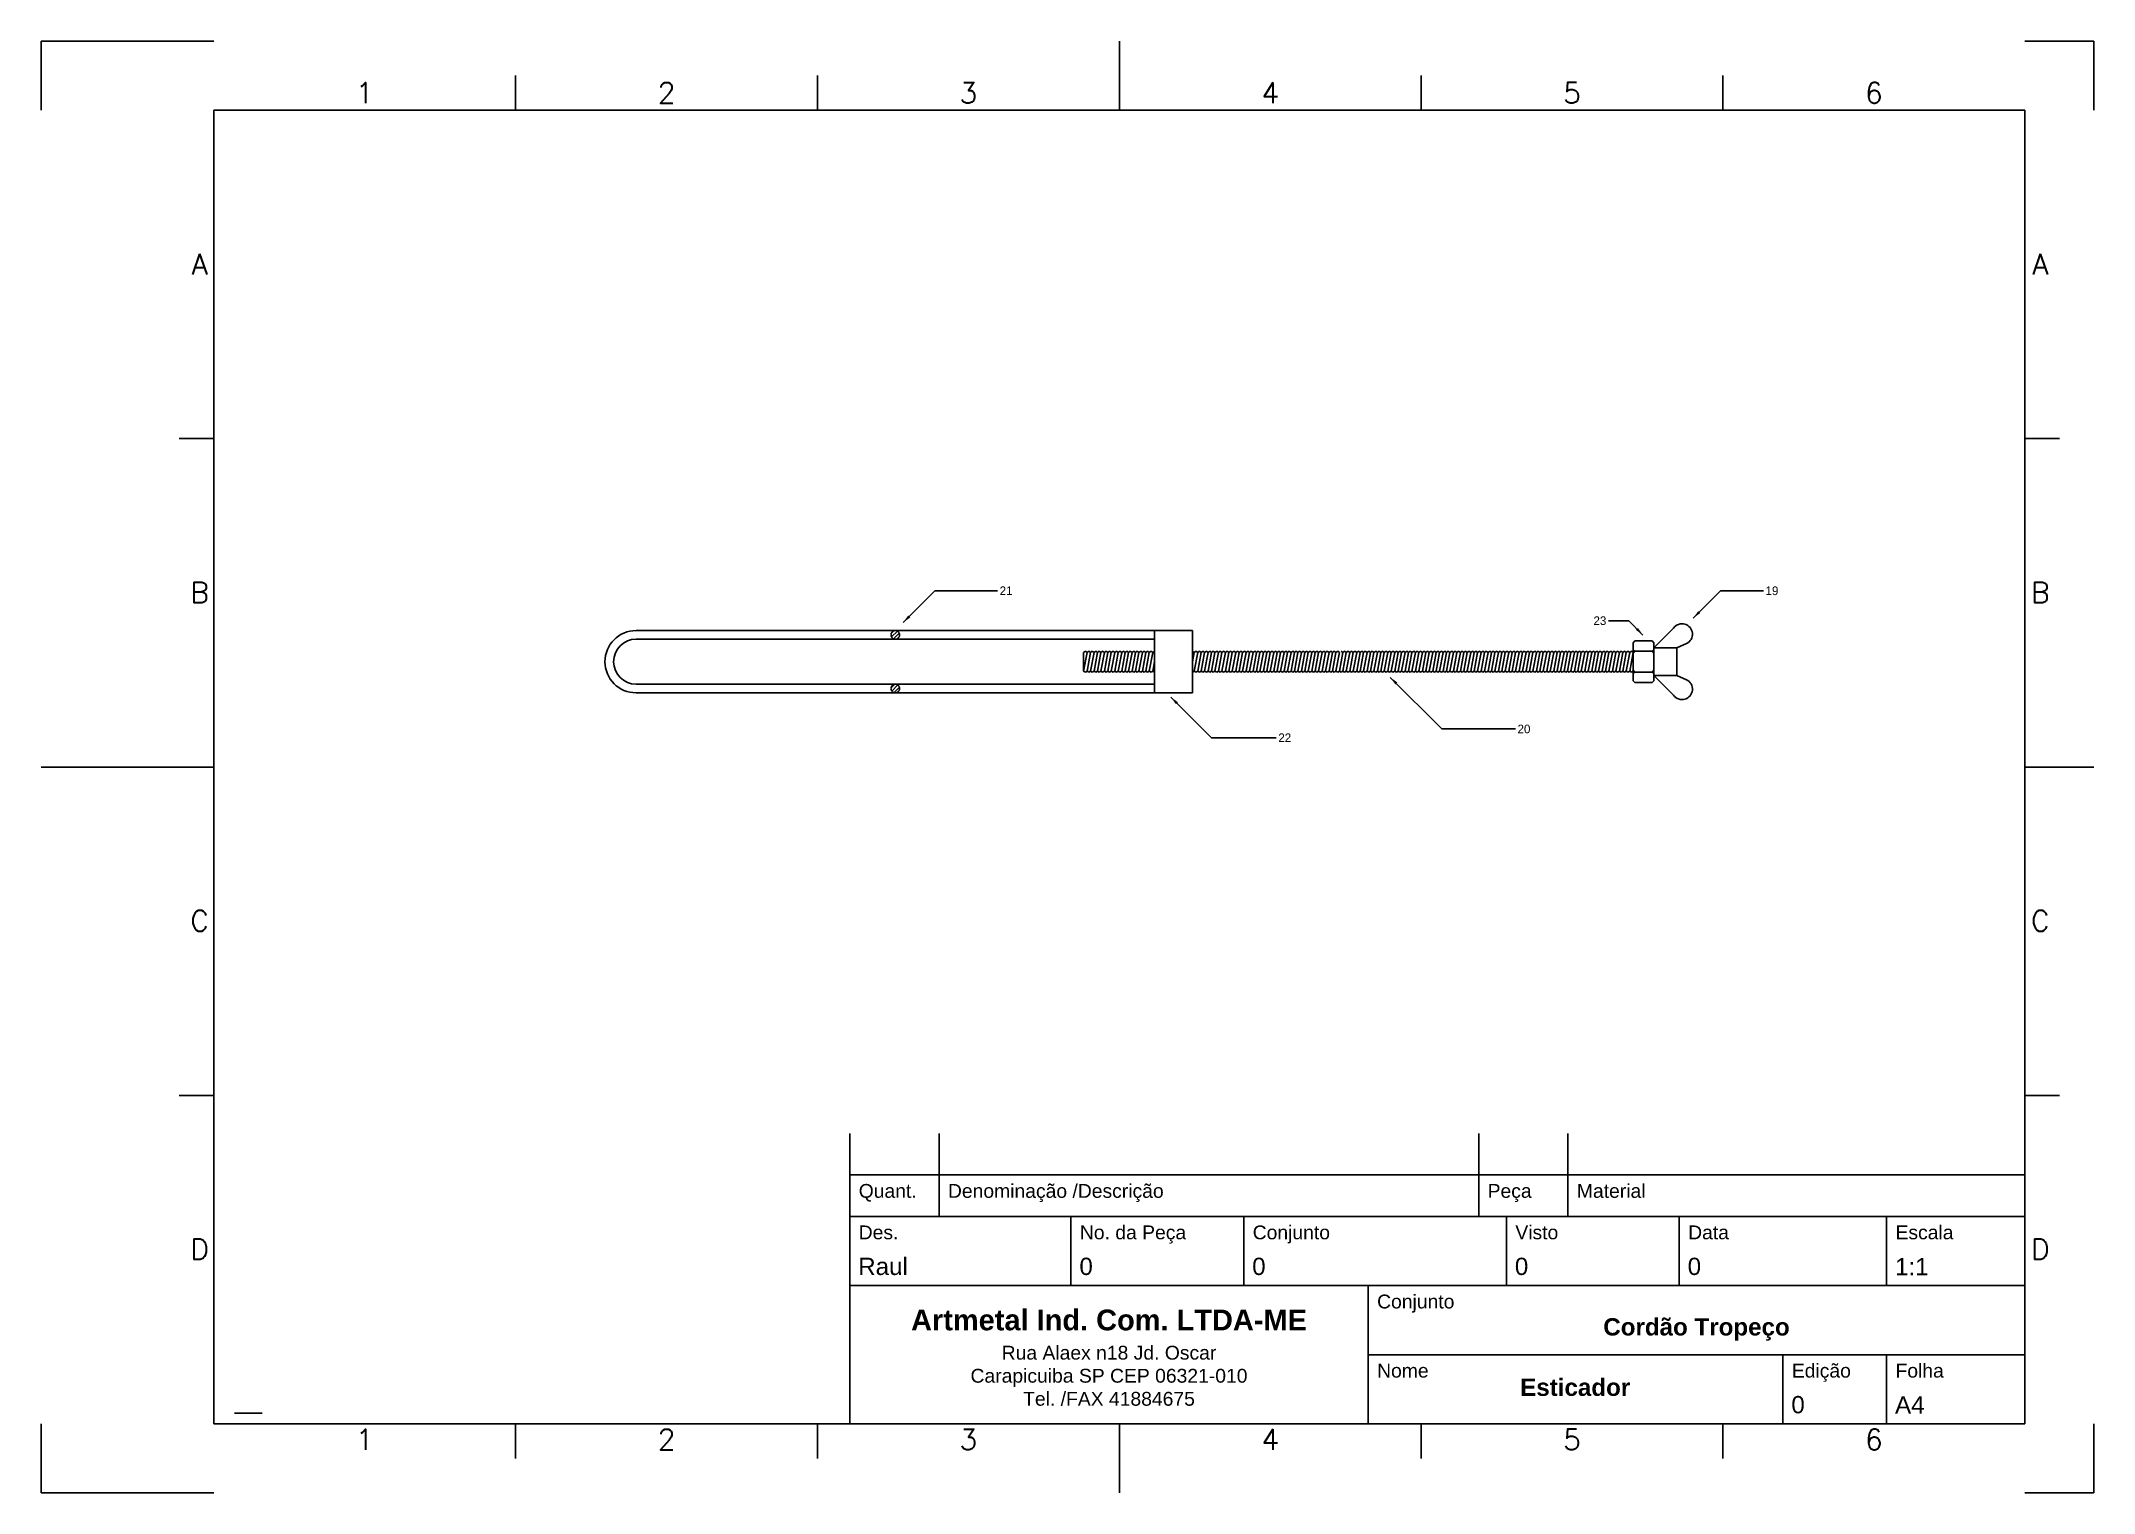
# Paper-space layout 'Peça 19-23' of a CAD drawing. Header units: millimetres. Extents: x -14 to 283, y -2 to 208.
# The model-space entities are those that its viewports show. They can reach past a viewport. Long polylines and large blocks are cut down to what shows.
import ezdxf
from ezdxf.enums import TextEntityAlignment as Align

# ---------------------------------------------------------------- set-up
doc = ezdxf.new("R2010")
doc.units = ezdxf.units.MM
doc.linetypes.add('HIDDEN2', pattern=[4.7625, 3.175, -1.5875])
for name, color, linetype in [('Contorno', 7, 'Continuous'), ('Cortes', 140, 'HIDDEN2'), ('Cotas', 1, 'Continuous'), ('FRAME 050', 6, 'Continuous'), ('Object', 7, 'Continuous'), ('Texto', 7, 'Continuous')]:
    doc.layers.add(name, color=color, linetype=linetype)
doc.layers.get('FRAME 050').off()
doc.styles.add('Roman', font='romans', dxfattribs={"bigfont": 'bigfont'})
doc.styles.add('texto2', font='ARIAL.TTF', dxfattribs={"height": 2})
doc.styles.add('Texto2.5', font='ARIAL.TTF', dxfattribs={"height": 2.5})
doc.dimstyles.new('ISO-25', dxfattribs={"dimtxt": 2.5, "dimasz": 2.5, "dimexe": 1.25, "dimexo": 0.625, "dimtad": 1, "dimtxsty": 'Standard', "dimcen": 2.5, "dimadec": 0, "dimazin": 0, "dimtfac": 1, "dimtmove": 0, "dimatfit": 3, "dimfxl": 0, "dimarcsym": 0})

psp = doc.layouts.new('Peça 19-23')

# ---------------------------------------------------------------- texts
at = {"style": 'Roman'}
for s, p in [('1', (32.4, 199.46)), ('2', (76.07, 199.46)), ('3', (119.73, 199.46)), ('4', (163.4, 199.46)), ('5', (207.07, 199.46)), ('6', (250.73, 199.46)), ('A', (8.51, 174.71)), ('A', (274.81, 174.71)), ('B', (8.51, 127.21)), ('B', (274.81, 127.21)), ('C', (8.51, 79.71)), ('C', (274.81, 79.71)), ('D', (8.51, 32.21)), ('D', (274.81, 32.21)), ('1', (32.4, 4.69)), ('2', (76.07, 4.69)), ('3', (119.73, 4.69)), ('4', (163.4, 4.69)), ('5', (207.07, 4.69)), ('6', (250.73, 4.69))]:
    psp.add_text(s, height=3, dxfattribs=at).set_placement(p, align=Align.CENTER)
at = {"layer": 'Texto'}
for s, insert, char_height, width, attachment_point, style in [('Quant.', (103.86, 43.15), 2, 30.3514, 1, 'texto2'), ('Denominação /Descrição', (116.77, 43.15), 2, 71.2648, 1, 'texto2'), ('Peça', (194.85, 43.15), 2, 11.6189, 1, 'texto2'), ('Material', (207.76, 43.15), 2, 11.6189, 1, 'texto2'), ('Des.', (103.86, 37.15), 2, 30.3514, 1, 'texto2'), ('No. da Peça', (135.86, 37.15), 2, 30.3514, 1, 'texto2'), ('Conjunto', (160.86, 37.15), 2, 30.3514, 1, 'texto2'), ('Visto', (198.86, 37.15), 2, 30.3514, 1, 'texto2'), ('Data', (223.86, 37.15), 2, 11.6189, 1, 'texto2'), ('Escala', (253.86, 37.15), 2, 11.6189, 1, 'texto2'), ('Raul', (103.79, 29.95), 2.5, 35.3309, 7, 'Texto2.5'), ('0', (135.79, 29.95), 2.5, 35.3309, 7, 'Texto2.5'), ('0', (160.79, 29.95), 2.5, 35.3309, 7, 'Texto2.5'), ('0', (198.79, 29.95), 2.5, 35.3309, 7, 'Texto2.5'), ('0', (223.79, 29.95), 2.5, 35.3309, 7, 'Texto2.5'), ('1:1', (253.79, 29.95), 2.5, 35.3309, 7, 'Texto2.5'), ('Conjunto', (178.86, 27.15), 2, 30.3514, 1, 'texto2'), ('{\\fArial|b1|i0|c0|p34;Artmetal Ind. Com. LTDA-ME}', (140.07, 23.46), 3, 75, 5, 'Texto2.5'), ('{\\fArial|b1|i0|c0|p34;Cordão Tropeço}', (225.07, 22.11), 2.5, 95, 5, 'Texto2.5'), ('Rua Alaex n18 Jd. Oscar\\PCarapicuiba SP CEP 06321-010\\PTel. /FAX 41884675', (140.07, 11.05), 2, 75, 8, 'texto2'), ('Nome', (178.86, 17.15), 2, 30.3514, 1, 'texto2'), ('{\\fArial|b1|i0|c0|p34;Esticador}', (207.52, 13.73), 2.5, 95, 5, 'Texto2.5'), ('Edição', (238.86, 17.15), 2, 11.6189, 1, 'texto2'), ('Folha', (253.86, 17.15), 2, 11.6189, 1, 'texto2'), ('0', (238.79, 9.95), 2.5, 35.3309, 7, 'Texto2.5'), ('A4', (253.79, 9.95), 2.5, 35.3309, 7, 'Texto2.5')]:
    psp.add_mtext(s, dxfattribs=dict(at, insert=insert, char_height=char_height, width=width, attachment_point=attachment_point, style=style))

msp = doc.modelspace()

# ---------------------------------------------------------------- texts
at = {"layer": 'Cotas', "char_height": 2.5}
for s, insert, attachment_point in [('21', (-2759.678, 162.446), 1), ('19', (-2538.07, 162.444), 1), ('23', (-2584.136, 151.255), 9), ('22', (-2679.035, 119.94), 1), ('20', (-2609.822, 122.472), 1)]:
    msp.add_mtext(s, dxfattribs=dict(at, insert=insert, attachment_point=attachment_point))

# ---------------------------------------------------------------- blocks, each defined once
blk = doc.blocks.new('Borboleta')
blk.add_line((-2486.63, 147.16), (-2486.63, 147.08))
at = {"layer": 'Contorno'}
for p, q in [((-2486.87, 168.18), (-2493.3, 161.74)), ((-2493.3, 161.74), (-2486.63, 161.74)), ((-2493.3, 157.74), (-2493.3, 161.74)), ((-2486.63, 161.74), (-2483.91, 162.99)), ((-2486.63, 161.74), (-2486.63, 153.74)), ((-2493.3, 153.74), (-2493.3, 157.74)), ((-2486.87, 147.31), (-2493.3, 153.74)), ((-2486.63, 153.74), (-2493.3, 153.74)), ((-2486.63, 153.74), (-2483.91, 152.5))]:
    blk.add_line(p, q, dxfattribs=at)
for centre, start, end in [((-2485.15, 165.72), 294.49528, 145.10238), ((-2485.15, 149.77), 214.89762, 65.50472)]:
    blk.add_arc(centre, 3, start, end, dxfattribs=at)
blk = doc.blocks.new('Porca')
at = {"layer": 'Contorno'}
for p, q in [((-2499.3, 163.24), (-2498.8, 163.74)), ((-2499.3, 163.24), (-2499.3, 160.74)), ((-2498.8, 160.74), (-2499.3, 161.24)), ((-2499.3, 160.74), (-2499.3, 160.24)), ((-2498.8, 160.74), (-2499.3, 160.24)), ((-2493.8, 163.74), (-2498.8, 163.74)), ((-2498.8, 160.74), (-2493.8, 160.74)), ((-2493.8, 163.74), (-2493.3, 163.24)), ((-2493.8, 160.74), (-2493.3, 161.24)), ((-2493.3, 160.24), (-2493.8, 160.74)), ((-2493.3, 155.24), (-2493.3, 163.24)), ((-2499.3, 160.24), (-2499.3, 155.24)), ((-2499.3, 155.24), (-2499.3, 152.24)), ((-2498.8, 154.74), (-2499.3, 155.24)), ((-2498.8, 154.74), (-2499.3, 154.24)), ((-2498.8, 154.74), (-2493.8, 154.74)), ((-2493.3, 155.24), (-2493.8, 154.74)), ((-2493.8, 154.74), (-2493.3, 154.24)), ((-2493.3, 152.24), (-2493.3, 160.24)), ((-2493.3, 160.24), (-2493.3, 152.24)), ((-2498.8, 151.74), (-2499.3, 152.24)), ((-2498.8, 151.74), (-2493.8, 151.74)), ((-2493.8, 151.74), (-2493.3, 152.24)), ((-2493.3, 152.24), (-2493.3, 153.74))]:
    blk.add_line(p, q, dxfattribs=at)

# ---------------------------------------------------------------- hatches: boundary and pattern name
at = {"layer": 'Cortes'}
h = msp.add_hatch(dxfattribs=at)
h.set_pattern_fill('ANSI31', color=256, style=0)
edge = h.paths.add_edge_path()
edge.add_arc((-2789.869, 148.434), 1.25, 0, 360)
edge = h.paths.add_edge_path()
edge.add_arc((-2789.869, 132.934), 1.25, 0, 360)
h = msp.add_hatch(dxfattribs=at)
h.set_pattern_fill('ANSI31', color=256, scale=0.25, style=0)
edge = h.paths.add_edge_path()
edge.add_arc((-2789.869, 148.434), 1.25, 0, 360)
edge = h.paths.add_edge_path()
edge.add_arc((-2789.869, 132.934), 1.25, 0, 360)

# ---------------------------------------------------------------- linework, layer by layer
at = {"layer": 'Contorno'}
for p, q in [((-2714.869, 149.684), (-2864.869, 149.684)), ((-2714.869, 131.684), (-2714.869, 149.684)), ((-2714.869, 149.684), (-2703.869, 149.684)), ((-2703.869, 149.684), (-2703.869, 140.684)), ((-2714.869, 147.184), (-2864.869, 147.184)), ((-2735.369, 143.384), (-2734.869, 143.684)), ((-2734.369, 143.384), (-2735.369, 137.984)), ((-2734.369, 143.384), (-2735.369, 137.984)), ((-2735.369, 143.384), (-2735.369, 137.984)), ((-2734.369, 143.384), (-2734.869, 143.684)), ((-2734.369, 143.384), (-2733.869, 143.684)), ((-2733.369, 143.384), (-2734.369, 137.984)), ((-2733.369, 143.384), (-2734.369, 137.984)), ((-2733.369, 143.384), (-2733.869, 143.684)), ((-2733.369, 143.384), (-2732.869, 143.684)), ((-2732.369, 143.384), (-2733.369, 137.984)), ((-2732.369, 143.384), (-2733.369, 137.984)), ((-2732.369, 143.384), (-2732.869, 143.684)), ((-2732.369, 143.384), (-2731.869, 143.684)), ((-2731.369, 143.384), (-2732.369, 137.984)), ((-2731.369, 143.384), (-2732.369, 137.984)), ((-2731.369, 143.384), (-2731.869, 143.684)), ((-2731.369, 143.384), (-2730.869, 143.684)), ((-2730.369, 143.384), (-2731.369, 137.984)), ((-2730.369, 143.384), (-2731.369, 137.984)), ((-2730.369, 143.384), (-2730.869, 143.684)), ((-2730.369, 143.384), (-2729.869, 143.684)), ((-2729.369, 143.384), (-2730.369, 137.984)), ((-2729.369, 143.384), (-2730.369, 137.984)), ((-2729.369, 143.384), (-2729.869, 143.684)), ((-2729.369, 143.384), (-2728.869, 143.684)), ((-2728.369, 143.384), (-2729.369, 137.984)), ((-2728.369, 143.384), (-2729.369, 137.984)), ((-2728.369, 143.384), (-2728.869, 143.684)), ((-2728.369, 143.384), (-2727.869, 143.684)), ((-2727.369, 143.384), (-2728.369, 137.984)), ((-2727.369, 143.384), (-2728.369, 137.984)), ((-2727.369, 143.384), (-2727.869, 143.684)), ((-2727.369, 143.384), (-2726.869, 143.684)), ((-2726.369, 143.384), (-2727.369, 137.984)), ((-2726.369, 143.384), (-2727.369, 137.984)), ((-2726.369, 143.384), (-2726.869, 143.684)), ((-2726.369, 143.384), (-2725.869, 143.684)), ((-2725.369, 143.384), (-2726.369, 137.984)), ((-2725.369, 143.384), (-2726.369, 137.984)), ((-2725.369, 143.384), (-2725.869, 143.684)), ((-2725.369, 143.384), (-2724.869, 143.684)), ((-2724.369, 143.384), (-2725.369, 137.984)), ((-2724.369, 143.384), (-2725.369, 137.984)), ((-2724.369, 143.384), (-2724.869, 143.684)), ((-2724.369, 143.384), (-2723.869, 143.684)), ((-2723.369, 143.384), (-2724.369, 137.984)), ((-2723.369, 143.384), (-2724.369, 137.984)), ((-2723.369, 143.384), (-2723.869, 143.684)), ((-2723.369, 143.384), (-2722.869, 143.684)), ((-2722.369, 143.384), (-2723.369, 137.984)), ((-2722.369, 143.384), (-2723.369, 137.984)), ((-2722.369, 143.384), (-2722.869, 143.684)), ((-2722.369, 143.384), (-2721.869, 143.684)), ((-2721.369, 143.384), (-2722.369, 137.984)), ((-2721.369, 143.384), (-2722.369, 137.984)), ((-2721.369, 143.384), (-2721.869, 143.684)), ((-2721.369, 143.384), (-2720.869, 143.684)), ((-2720.369, 143.384), (-2721.369, 137.984)), ((-2720.369, 143.384), (-2721.369, 137.984)), ((-2720.369, 143.384), (-2720.869, 143.684)), ((-2720.369, 143.384), (-2719.869, 143.684)), ((-2719.369, 143.384), (-2720.369, 137.984)), ((-2719.369, 143.384), (-2720.369, 137.984)), ((-2719.369, 143.384), (-2719.869, 143.684)), ((-2719.369, 143.384), (-2718.869, 143.684)), ((-2718.369, 143.384), (-2719.369, 137.984)), ((-2718.369, 143.384), (-2719.369, 137.984)), ((-2718.369, 143.384), (-2718.869, 143.684)), ((-2718.369, 143.384), (-2717.869, 143.684)), ((-2717.369, 143.384), (-2718.369, 137.984)), ((-2717.369, 143.384), (-2718.369, 137.984)), ((-2717.369, 143.384), (-2717.869, 143.684)), ((-2717.369, 143.384), (-2716.869, 143.684)), ((-2716.369, 143.384), (-2717.369, 137.984)), ((-2716.369, 143.384), (-2717.369, 137.984)), ((-2716.369, 143.384), (-2716.869, 143.684)), ((-2716.369, 143.384), (-2715.869, 143.684)), ((-2715.369, 143.384), (-2716.369, 137.984)), ((-2715.369, 143.384), (-2716.369, 137.984)), ((-2715.369, 143.384), (-2715.869, 143.684)), ((-2715.369, 143.384), (-2714.869, 143.684)), ((-2703.369, 143.384), (-2703.869, 143.684)), ((-2703.369, 143.384), (-2703.869, 140.684)), ((-2703.369, 143.384), (-2703.869, 140.684)), ((-2703.369, 143.384), (-2702.869, 143.684)), ((-2702.369, 143.384), (-2703.369, 137.984)), ((-2702.369, 143.384), (-2703.369, 137.984)), ((-2702.369, 143.384), (-2702.869, 143.684)), ((-2702.369, 143.384), (-2701.869, 143.684)), ((-2701.369, 143.384), (-2702.369, 137.984)), ((-2701.369, 143.384), (-2702.369, 137.984)), ((-2701.369, 143.384), (-2701.869, 143.684)), ((-2701.369, 143.384), (-2700.869, 143.684)), ((-2700.369, 143.384), (-2701.369, 137.984)), ((-2700.369, 143.384), (-2701.369, 137.984)), ((-2700.369, 143.384), (-2700.869, 143.684)), ((-2700.369, 143.384), (-2699.869, 143.684)), ((-2699.369, 143.384), (-2700.369, 137.984)), ((-2699.369, 143.384), (-2700.369, 137.984)), ((-2699.369, 143.384), (-2699.869, 143.684)), ((-2699.369, 143.384), (-2698.869, 143.684)), ((-2698.369, 143.384), (-2699.369, 137.984)), ((-2698.369, 143.384), (-2699.369, 137.984)), ((-2698.369, 143.384), (-2698.869, 143.684)), ((-2698.369, 143.384), (-2697.869, 143.684)), ((-2697.369, 143.384), (-2698.369, 137.984)), ((-2697.369, 143.384), (-2698.369, 137.984)), ((-2697.369, 143.384), (-2697.869, 143.684)), ((-2697.369, 143.384), (-2696.869, 143.684)), ((-2696.369, 143.384), (-2697.369, 137.984)), ((-2696.369, 143.384), (-2697.369, 137.984)), ((-2696.369, 143.384), (-2696.869, 143.684)), ((-2696.369, 143.384), (-2695.869, 143.684)), ((-2695.369, 143.384), (-2696.369, 137.984)), ((-2695.369, 143.384), (-2696.369, 137.984)), ((-2695.369, 143.384), (-2695.869, 143.684)), ((-2695.369, 143.384), (-2694.869, 143.684)), ((-2694.369, 143.384), (-2695.369, 137.984)), ((-2694.369, 143.384), (-2695.369, 137.984)), ((-2694.369, 143.384), (-2694.869, 143.684)), ((-2694.369, 143.384), (-2693.869, 143.684)), ((-2693.369, 143.384), (-2694.369, 137.984)), ((-2693.369, 143.384), (-2694.369, 137.984)), ((-2693.369, 143.384), (-2693.869, 143.684)), ((-2693.369, 143.384), (-2692.869, 143.684)), ((-2692.369, 143.384), (-2693.369, 137.984)), ((-2692.369, 143.384), (-2693.369, 137.984)), ((-2692.369, 143.384), (-2692.869, 143.684)), ((-2692.369, 143.384), (-2691.869, 143.684)), ((-2691.369, 143.384), (-2692.369, 137.984)), ((-2691.369, 143.384), (-2692.369, 137.984)), ((-2691.369, 143.384), (-2691.869, 143.684)), ((-2691.369, 143.384), (-2690.869, 143.684)), ((-2690.369, 143.384), (-2691.369, 137.984)), ((-2690.369, 143.384), (-2691.369, 137.984)), ((-2690.369, 143.384), (-2690.869, 143.684)), ((-2690.369, 143.384), (-2689.869, 143.684)), ((-2689.369, 143.384), (-2690.369, 137.984)), ((-2689.369, 143.384), (-2690.369, 137.984)), ((-2689.369, 143.384), (-2689.869, 143.684)), ((-2689.369, 143.384), (-2688.869, 143.684)), ((-2688.369, 143.384), (-2689.369, 137.984)), ((-2688.369, 143.384), (-2689.369, 137.984)), ((-2688.369, 143.384), (-2688.869, 143.684)), ((-2688.369, 143.384), (-2687.869, 143.684)), ((-2687.369, 143.384), (-2688.369, 137.984)), ((-2687.369, 143.384), (-2688.369, 137.984)), ((-2687.369, 143.384), (-2687.869, 143.684)), ((-2687.369, 143.384), (-2686.869, 143.684)), ((-2686.369, 143.384), (-2687.369, 137.984)), ((-2686.369, 143.384), (-2687.369, 137.984)), ((-2686.369, 143.384), (-2686.869, 143.684)), ((-2686.369, 143.384), (-2685.869, 143.684)), ((-2685.369, 143.384), (-2686.369, 137.984)), ((-2685.369, 143.384), (-2686.369, 137.984)), ((-2685.369, 143.384), (-2685.869, 143.684)), ((-2685.369, 143.384), (-2684.869, 143.684)), ((-2684.369, 143.384), (-2685.369, 137.984)), ((-2684.369, 143.384), (-2685.369, 137.984)), ((-2684.369, 143.384), (-2684.869, 143.684)), ((-2684.369, 143.384), (-2683.869, 143.684)), ((-2683.369, 143.384), (-2684.369, 137.984)), ((-2683.369, 143.384), (-2684.369, 137.984)), ((-2683.369, 143.384), (-2683.869, 143.684)), ((-2683.369, 143.384), (-2682.869, 143.684)), ((-2682.369, 143.384), (-2683.369, 137.984)), ((-2682.369, 143.384), (-2683.369, 137.984)), ((-2682.369, 143.384), (-2682.869, 143.684)), ((-2682.369, 143.384), (-2681.869, 143.684)), ((-2681.369, 143.384), (-2682.369, 137.984)), ((-2681.369, 143.384), (-2682.369, 137.984)), ((-2681.369, 143.384), (-2681.869, 143.684)), ((-2681.369, 143.384), (-2680.869, 143.684)), ((-2680.369, 143.384), (-2681.369, 137.984)), ((-2680.369, 143.384), (-2681.369, 137.984)), ((-2680.369, 143.384), (-2680.869, 143.684)), ((-2680.369, 143.384), (-2679.869, 143.684)), ((-2679.369, 143.384), (-2680.369, 137.984)), ((-2679.369, 143.384), (-2680.369, 137.984)), ((-2679.369, 143.384), (-2679.869, 143.684)), ((-2679.369, 143.384), (-2678.869, 143.684)), ((-2678.369, 143.384), (-2679.369, 137.984)), ((-2678.369, 143.384), (-2679.369, 137.984)), ((-2678.369, 143.384), (-2678.869, 143.684)), ((-2678.369, 143.384), (-2677.869, 143.684)), ((-2677.369, 143.384), (-2678.369, 137.984)), ((-2677.369, 143.384), (-2678.369, 137.984)), ((-2677.369, 143.384), (-2677.869, 143.684)), ((-2677.369, 143.384), (-2676.869, 143.684)), ((-2676.369, 143.384), (-2677.369, 137.984)), ((-2676.369, 143.384), (-2677.369, 137.984)), ((-2676.369, 143.384), (-2676.869, 143.684)), ((-2676.369, 143.384), (-2675.869, 143.684)), ((-2675.369, 143.384), (-2676.369, 137.984)), ((-2675.369, 143.384), (-2676.369, 137.984)), ((-2675.369, 143.384), (-2675.869, 143.684)), ((-2675.369, 143.384), (-2674.869, 143.684)), ((-2674.369, 143.384), (-2675.369, 137.984)), ((-2674.369, 143.384), (-2675.369, 137.984)), ((-2674.369, 143.384), (-2674.869, 143.684)), ((-2674.369, 143.384), (-2673.869, 143.684)), ((-2673.369, 143.384), (-2674.369, 137.984)), ((-2673.369, 143.384), (-2674.369, 137.984)), ((-2673.369, 143.384), (-2673.869, 143.684)), ((-2673.369, 143.384), (-2672.869, 143.684)), ((-2672.369, 143.384), (-2673.369, 137.984)), ((-2672.369, 143.384), (-2673.369, 137.984)), ((-2672.369, 143.384), (-2672.869, 143.684)), ((-2672.369, 143.384), (-2671.869, 143.684)), ((-2671.369, 143.384), (-2672.369, 137.984)), ((-2671.369, 143.384), (-2672.369, 137.984)), ((-2671.369, 143.384), (-2671.869, 143.684)), ((-2671.369, 143.384), (-2670.869, 143.684)), ((-2670.369, 143.384), (-2671.369, 137.984)), ((-2670.369, 143.384), (-2671.369, 137.984)), ((-2670.369, 143.384), (-2670.869, 143.684)), ((-2670.369, 143.384), (-2669.869, 143.684)), ((-2669.369, 143.384), (-2670.369, 137.984)), ((-2669.369, 143.384), (-2670.369, 137.984)), ((-2669.369, 143.384), (-2669.869, 143.684)), ((-2669.369, 143.384), (-2668.869, 143.684)), ((-2668.369, 143.384), (-2669.369, 137.984)), ((-2668.369, 143.384), (-2669.369, 137.984)), ((-2668.369, 143.384), (-2668.869, 143.684)), ((-2668.369, 143.384), (-2667.869, 143.684)), ((-2667.369, 143.384), (-2668.369, 137.984)), ((-2667.369, 143.384), (-2668.369, 137.984)), ((-2667.369, 143.384), (-2667.869, 143.684)), ((-2667.369, 143.384), (-2666.869, 143.684)), ((-2666.369, 143.384), (-2667.369, 137.984)), ((-2666.369, 143.384), (-2667.369, 137.984)), ((-2666.369, 143.384), (-2666.869, 143.684)), ((-2666.369, 143.384), (-2665.869, 143.684)), ((-2665.369, 143.384), (-2666.369, 137.984)), ((-2665.369, 143.384), (-2666.369, 137.984)), ((-2665.369, 143.384), (-2665.869, 143.684)), ((-2665.369, 143.384), (-2664.869, 143.684)), ((-2664.369, 143.384), (-2665.369, 137.984)), ((-2664.369, 143.384), (-2665.369, 137.984)), ((-2664.369, 143.384), (-2664.869, 143.684)), ((-2664.369, 143.384), (-2663.869, 143.684)), ((-2663.369, 143.384), (-2664.369, 137.984)), ((-2663.369, 143.384), (-2664.369, 137.984)), ((-2663.369, 143.384), (-2663.869, 143.684)), ((-2663.369, 143.384), (-2662.869, 143.684)), ((-2662.369, 143.384), (-2663.369, 137.984)), ((-2662.369, 143.384), (-2663.369, 137.984)), ((-2662.369, 143.384), (-2662.869, 143.684)), ((-2662.369, 143.384), (-2661.869, 143.684)), ((-2661.369, 143.384), (-2662.369, 137.984)), ((-2661.369, 143.384), (-2662.369, 137.984)), ((-2661.369, 143.384), (-2661.869, 143.684)), ((-2660.369, 143.384), (-2661.369, 137.984)), ((-2660.369, 143.384), (-2661.369, 137.984)), ((-2660.369, 143.384), (-2660.869, 143.684)), ((-2660.369, 143.384), (-2659.869, 143.684)), ((-2659.369, 143.384), (-2660.369, 137.984)), ((-2659.369, 143.384), (-2660.369, 137.984)), ((-2659.369, 143.384), (-2659.869, 143.684)), ((-2659.369, 143.384), (-2658.869, 143.684)), ((-2658.369, 143.384), (-2659.369, 137.984)), ((-2658.369, 143.384), (-2659.369, 137.984)), ((-2658.369, 143.384), (-2658.869, 143.684)), ((-2658.369, 143.384), (-2657.869, 143.684)), ((-2657.369, 143.384), (-2658.369, 137.984)), ((-2657.369, 143.384), (-2658.369, 137.984)), ((-2657.369, 143.384), (-2657.869, 143.684)), ((-2657.369, 143.384), (-2656.869, 143.684)), ((-2656.369, 143.384), (-2657.369, 137.984)), ((-2656.369, 143.384), (-2657.369, 137.984)), ((-2656.369, 143.384), (-2656.869, 143.684)), ((-2656.369, 143.384), (-2655.869, 143.684)), ((-2655.369, 143.384), (-2656.369, 137.984)), ((-2655.369, 143.384), (-2656.369, 137.984)), ((-2655.369, 143.384), (-2655.869, 143.684)), ((-2655.369, 143.384), (-2654.869, 143.684)), ((-2654.369, 143.384), (-2655.369, 137.984)), ((-2654.369, 143.384), (-2655.369, 137.984)), ((-2654.369, 143.384), (-2654.869, 143.684)), ((-2654.369, 143.384), (-2653.869, 143.684)), ((-2653.369, 143.384), (-2654.369, 137.984)), ((-2653.369, 143.384), (-2654.369, 137.984)), ((-2653.369, 143.384), (-2653.869, 143.684)), ((-2653.369, 143.384), (-2652.869, 143.684)), ((-2652.369, 143.384), (-2653.369, 137.984)), ((-2652.369, 143.384), (-2653.369, 137.984)), ((-2652.369, 143.384), (-2652.869, 143.684)), ((-2652.369, 143.384), (-2651.869, 143.684)), ((-2651.369, 143.384), (-2652.369, 137.984)), ((-2651.369, 143.384), (-2652.369, 137.984)), ((-2651.369, 143.384), (-2651.869, 143.684)), ((-2651.369, 143.384), (-2650.869, 143.684)), ((-2650.369, 143.384), (-2651.369, 137.984)), ((-2650.369, 143.384), (-2651.369, 137.984)), ((-2650.369, 143.384), (-2650.869, 143.684)), ((-2650.369, 143.384), (-2649.869, 143.684)), ((-2649.369, 143.384), (-2650.369, 137.984)), ((-2649.369, 143.384), (-2650.369, 137.984)), ((-2649.369, 143.384), (-2649.869, 143.684)), ((-2649.369, 143.384), (-2648.869, 143.684)), ((-2648.369, 143.384), (-2649.369, 137.984)), ((-2648.369, 143.384), (-2649.369, 137.984)), ((-2648.369, 143.384), (-2648.869, 143.684)), ((-2648.369, 143.384), (-2647.869, 143.684)), ((-2647.369, 143.384), (-2648.369, 137.984)), ((-2647.369, 143.384), (-2648.369, 137.984)), ((-2647.369, 143.384), (-2647.869, 143.684)), ((-2647.369, 143.384), (-2646.869, 143.684)), ((-2646.369, 143.384), (-2647.369, 137.984)), ((-2646.369, 143.384), (-2647.369, 137.984)), ((-2646.369, 143.384), (-2646.869, 143.684)), ((-2646.369, 143.384), (-2645.869, 143.684)), ((-2645.369, 143.384), (-2646.369, 137.984)), ((-2645.369, 143.384), (-2646.369, 137.984)), ((-2645.369, 143.384), (-2645.869, 143.684)), ((-2645.369, 143.384), (-2644.869, 143.684)), ((-2644.369, 143.384), (-2645.369, 137.984)), ((-2644.369, 143.384), (-2645.369, 137.984)), ((-2644.369, 143.384), (-2644.869, 143.684)), ((-2644.369, 143.384), (-2643.869, 143.684)), ((-2643.369, 143.384), (-2644.369, 137.984)), ((-2643.369, 143.384), (-2644.369, 137.984)), ((-2643.369, 143.384), (-2643.869, 143.684)), ((-2643.369, 143.384), (-2642.869, 143.684)), ((-2642.369, 143.384), (-2643.369, 137.984)), ((-2642.369, 143.384), (-2643.369, 137.984)), ((-2642.369, 143.384), (-2642.869, 143.684)), ((-2642.369, 143.384), (-2641.869, 143.684)), ((-2641.369, 143.384), (-2642.369, 137.984)), ((-2641.369, 143.384), (-2642.369, 137.984)), ((-2641.369, 143.384), (-2641.869, 143.684)), ((-2641.369, 143.384), (-2640.869, 143.684)), ((-2640.369, 143.384), (-2641.369, 137.984)), ((-2640.369, 143.384), (-2641.369, 137.984)), ((-2640.369, 143.384), (-2640.869, 143.684)), ((-2640.369, 143.384), (-2639.869, 143.684)), ((-2639.369, 143.384), (-2640.369, 137.984)), ((-2639.369, 143.384), (-2640.369, 137.984)), ((-2639.369, 143.384), (-2639.869, 143.684)), ((-2639.369, 143.384), (-2638.869, 143.684)), ((-2638.369, 143.384), (-2639.369, 137.984)), ((-2638.369, 143.384), (-2639.369, 137.984)), ((-2638.369, 143.384), (-2638.869, 143.684)), ((-2638.369, 143.384), (-2637.869, 143.684)), ((-2637.369, 143.384), (-2638.369, 137.984)), ((-2637.369, 143.384), (-2638.369, 137.984)), ((-2637.369, 143.384), (-2637.869, 143.684)), ((-2637.369, 143.384), (-2636.869, 143.684)), ((-2636.369, 143.384), (-2637.369, 137.984)), ((-2636.369, 143.384), (-2637.369, 137.984)), ((-2636.369, 143.384), (-2636.869, 143.684)), ((-2636.369, 143.384), (-2635.869, 143.684)), ((-2635.369, 143.384), (-2636.369, 137.984)), ((-2635.369, 143.384), (-2636.369, 137.984)), ((-2635.369, 143.384), (-2635.869, 143.684)), ((-2635.369, 143.384), (-2634.869, 143.684)), ((-2634.369, 143.384), (-2635.369, 137.984)), ((-2634.369, 143.384), (-2635.369, 137.984)), ((-2634.369, 143.384), (-2634.869, 143.684)), ((-2634.369, 143.384), (-2633.869, 143.684)), ((-2633.369, 143.384), (-2634.369, 137.984)), ((-2633.369, 143.384), (-2634.369, 137.984)), ((-2633.369, 143.384), (-2633.869, 143.684)), ((-2633.369, 143.384), (-2632.869, 143.684)), ((-2632.369, 143.384), (-2633.369, 137.984)), ((-2632.369, 143.384), (-2633.369, 137.984)), ((-2632.369, 143.384), (-2632.869, 143.684)), ((-2632.369, 143.384), (-2631.869, 143.684)), ((-2631.369, 143.384), (-2632.369, 137.984)), ((-2631.369, 143.384), (-2632.369, 137.984)), ((-2631.369, 143.384), (-2631.869, 143.684)), ((-2631.369, 143.384), (-2630.869, 143.684)), ((-2630.369, 143.384), (-2631.369, 137.984)), ((-2630.369, 143.384), (-2631.369, 137.984)), ((-2630.369, 143.384), (-2630.869, 143.684)), ((-2630.369, 143.384), (-2629.869, 143.684)), ((-2629.369, 143.384), (-2630.369, 137.984)), ((-2629.369, 143.384), (-2630.369, 137.984)), ((-2629.369, 143.384), (-2629.869, 143.684)), ((-2629.369, 143.384), (-2628.869, 143.684)), ((-2628.369, 143.384), (-2629.369, 137.984)), ((-2628.369, 143.384), (-2629.369, 137.984)), ((-2628.369, 143.384), (-2628.869, 143.684)), ((-2628.369, 143.384), (-2627.869, 143.684)), ((-2627.369, 143.384), (-2628.369, 137.984)), ((-2627.369, 143.384), (-2628.369, 137.984)), ((-2627.369, 143.384), (-2627.869, 143.684)), ((-2627.369, 143.384), (-2626.869, 143.684)), ((-2626.369, 143.384), (-2627.369, 137.984)), ((-2626.369, 143.384), (-2627.369, 137.984)), ((-2626.369, 143.384), (-2626.869, 143.684)), ((-2626.369, 143.384), (-2625.869, 143.684)), ((-2625.369, 143.384), (-2626.369, 137.984)), ((-2625.369, 143.384), (-2626.369, 137.984)), ((-2625.369, 143.384), (-2625.869, 143.684)), ((-2625.369, 143.384), (-2624.869, 143.684)), ((-2624.369, 143.384), (-2625.369, 137.984)), ((-2624.369, 143.384), (-2625.369, 137.984)), ((-2624.369, 143.384), (-2624.869, 143.684)), ((-2624.369, 143.384), (-2623.869, 143.684)), ((-2623.369, 143.384), (-2624.369, 137.984)), ((-2623.369, 143.384), (-2624.369, 137.984)), ((-2623.369, 143.384), (-2623.869, 143.684)), ((-2623.369, 143.384), (-2622.869, 143.684)), ((-2622.369, 143.384), (-2623.369, 137.984)), ((-2622.369, 143.384), (-2623.369, 137.984)), ((-2622.369, 143.384), (-2622.869, 143.684)), ((-2622.369, 143.384), (-2621.869, 143.684)), ((-2621.369, 143.384), (-2622.369, 137.984)), ((-2621.369, 143.384), (-2622.369, 137.984)), ((-2621.369, 143.384), (-2621.869, 143.684)), ((-2621.369, 143.384), (-2620.869, 143.684)), ((-2620.369, 143.384), (-2621.369, 137.984)), ((-2620.369, 143.384), (-2621.369, 137.984)), ((-2620.369, 143.384), (-2620.869, 143.684)), ((-2620.369, 143.384), (-2619.869, 143.684)), ((-2619.369, 143.384), (-2620.369, 137.984)), ((-2619.369, 143.384), (-2620.369, 137.984)), ((-2619.369, 143.384), (-2619.869, 143.684)), ((-2619.369, 143.384), (-2618.869, 143.684)), ((-2618.369, 143.384), (-2619.369, 137.984)), ((-2618.369, 143.384), (-2619.369, 137.984)), ((-2618.369, 143.384), (-2618.869, 143.684)), ((-2618.369, 143.384), (-2617.869, 143.684)), ((-2617.369, 143.384), (-2618.369, 137.984)), ((-2617.369, 143.384), (-2618.369, 137.984)), ((-2617.369, 143.384), (-2617.869, 143.684)), ((-2617.369, 143.384), (-2616.869, 143.684)), ((-2616.369, 143.384), (-2617.369, 137.984)), ((-2616.369, 143.384), (-2617.369, 137.984)), ((-2616.369, 143.384), (-2616.869, 143.684)), ((-2616.369, 143.384), (-2615.869, 143.684)), ((-2615.369, 143.384), (-2616.369, 137.984)), ((-2615.369, 143.384), (-2616.369, 137.984)), ((-2615.369, 143.384), (-2615.869, 143.684)), ((-2615.369, 143.384), (-2614.869, 143.684)), ((-2614.369, 143.384), (-2615.369, 137.984)), ((-2614.369, 143.384), (-2615.369, 137.984)), ((-2614.369, 143.384), (-2614.869, 143.684)), ((-2614.369, 143.384), (-2613.869, 143.684)), ((-2613.369, 143.384), (-2614.369, 137.984)), ((-2613.369, 143.384), (-2614.369, 137.984)), ((-2613.369, 143.384), (-2613.869, 143.684)), ((-2613.369, 143.384), (-2612.869, 143.684)), ((-2612.369, 143.384), (-2613.369, 137.984)), ((-2612.369, 143.384), (-2613.369, 137.984)), ((-2612.369, 143.384), (-2612.869, 143.684)), ((-2612.369, 143.384), (-2611.869, 143.684)), ((-2611.369, 143.384), (-2612.369, 137.984)), ((-2611.369, 143.384), (-2612.369, 137.984)), ((-2611.369, 143.384), (-2611.869, 143.684)), ((-2611.369, 143.384), (-2610.869, 143.684)), ((-2610.369, 143.384), (-2611.369, 137.984)), ((-2610.369, 143.384), (-2611.369, 137.984)), ((-2610.369, 143.384), (-2610.869, 143.684)), ((-2610.369, 143.384), (-2609.869, 143.684)), ((-2609.369, 143.384), (-2610.369, 137.984)), ((-2609.369, 143.384), (-2610.369, 137.984)), ((-2609.369, 143.384), (-2609.869, 143.684)), ((-2609.369, 143.384), (-2608.869, 143.684)), ((-2608.369, 143.384), (-2609.369, 137.984)), ((-2608.369, 143.384), (-2609.369, 137.984)), ((-2608.369, 143.384), (-2608.869, 143.684)), ((-2608.369, 143.384), (-2607.869, 143.684)), ((-2607.369, 143.384), (-2608.369, 137.984)), ((-2607.369, 143.384), (-2608.369, 137.984)), ((-2607.369, 143.384), (-2607.869, 143.684)), ((-2607.369, 143.384), (-2606.869, 143.684)), ((-2606.369, 143.384), (-2607.369, 137.984)), ((-2606.369, 143.384), (-2607.369, 137.984)), ((-2606.369, 143.384), (-2606.869, 143.684)), ((-2606.369, 143.384), (-2605.869, 143.684)), ((-2605.369, 143.384), (-2606.369, 137.984)), ((-2605.369, 143.384), (-2606.369, 137.984)), ((-2605.369, 143.384), (-2605.869, 143.684)), ((-2605.369, 143.384), (-2604.869, 143.684)), ((-2604.369, 143.384), (-2605.369, 137.984)), ((-2604.369, 143.384), (-2605.369, 137.984)), ((-2604.369, 143.384), (-2604.869, 143.684)), ((-2604.369, 143.384), (-2603.869, 143.684)), ((-2603.369, 143.384), (-2604.369, 137.984)), ((-2603.369, 143.384), (-2604.369, 137.984)), ((-2603.369, 143.384), (-2603.869, 143.684)), ((-2603.369, 143.384), (-2602.869, 143.684)), ((-2602.369, 143.384), (-2603.369, 137.984)), ((-2602.369, 143.384), (-2603.369, 137.984)), ((-2602.369, 143.384), (-2602.869, 143.684)), ((-2602.369, 143.384), (-2601.869, 143.684)), ((-2601.369, 143.384), (-2602.369, 137.984)), ((-2601.369, 143.384), (-2602.369, 137.984)), ((-2601.369, 143.384), (-2601.869, 143.684)), ((-2601.369, 143.384), (-2600.869, 143.684)), ((-2600.369, 143.384), (-2601.369, 137.984)), ((-2600.369, 143.384), (-2601.369, 137.984)), ((-2600.369, 143.384), (-2600.869, 143.684)), ((-2600.369, 143.384), (-2599.869, 143.684)), ((-2599.369, 143.384), (-2600.369, 137.984)), ((-2599.369, 143.384), (-2600.369, 137.984)), ((-2599.369, 143.384), (-2599.869, 143.684)), ((-2599.369, 143.384), (-2598.869, 143.684)), ((-2598.369, 143.384), (-2599.369, 137.984)), ((-2598.369, 143.384), (-2599.369, 137.984)), ((-2598.369, 143.384), (-2598.869, 143.684)), ((-2598.369, 143.384), (-2597.869, 143.684)), ((-2597.369, 143.384), (-2598.369, 137.984)), ((-2597.369, 143.384), (-2598.369, 137.984)), ((-2597.369, 143.384), (-2597.869, 143.684)), ((-2597.369, 143.384), (-2596.869, 143.684)), ((-2596.369, 143.384), (-2597.369, 137.984)), ((-2596.369, 143.384), (-2597.369, 137.984)), ((-2596.369, 143.384), (-2596.869, 143.684)), ((-2596.369, 143.384), (-2595.869, 143.684)), ((-2595.369, 143.384), (-2596.369, 137.984)), ((-2595.369, 143.384), (-2596.369, 137.984)), ((-2595.369, 143.384), (-2595.869, 143.684)), ((-2595.369, 143.384), (-2594.869, 143.684)), ((-2594.369, 143.384), (-2595.369, 137.984)), ((-2594.369, 143.384), (-2595.369, 137.984)), ((-2594.369, 143.384), (-2594.869, 143.684)), ((-2594.369, 143.384), (-2593.869, 143.684)), ((-2593.369, 143.384), (-2594.369, 137.984)), ((-2593.369, 143.384), (-2594.369, 137.984)), ((-2593.369, 143.384), (-2593.869, 143.684)), ((-2593.369, 143.384), (-2592.869, 143.684)), ((-2592.369, 143.384), (-2593.369, 137.984)), ((-2592.369, 143.384), (-2593.369, 137.984)), ((-2592.369, 143.384), (-2592.869, 143.684)), ((-2592.369, 143.384), (-2591.869, 143.684)), ((-2591.369, 143.384), (-2592.369, 137.984)), ((-2591.369, 143.384), (-2592.369, 137.984)), ((-2591.369, 143.384), (-2591.869, 143.684)), ((-2591.369, 143.384), (-2590.869, 143.684)), ((-2590.369, 143.384), (-2591.369, 137.984)), ((-2590.369, 143.384), (-2591.369, 137.984)), ((-2590.369, 143.384), (-2590.869, 143.684)), ((-2590.369, 143.384), (-2589.869, 143.684)), ((-2589.369, 143.384), (-2590.369, 137.984)), ((-2589.369, 143.384), (-2590.369, 137.984)), ((-2589.369, 143.384), (-2589.869, 143.684)), ((-2589.369, 143.384), (-2588.869, 143.684)), ((-2588.369, 143.384), (-2589.369, 137.984)), ((-2588.369, 143.384), (-2589.369, 137.984)), ((-2588.369, 143.384), (-2588.869, 143.684)), ((-2588.369, 143.384), (-2587.869, 143.684)), ((-2587.369, 143.384), (-2588.369, 137.984)), ((-2587.369, 143.384), (-2588.369, 137.984)), ((-2587.369, 143.384), (-2587.869, 143.684)), ((-2587.369, 143.384), (-2586.869, 143.684)), ((-2586.369, 143.384), (-2587.369, 137.984)), ((-2586.369, 143.384), (-2587.369, 137.984)), ((-2586.369, 143.384), (-2586.869, 143.684)), ((-2586.369, 143.384), (-2585.869, 143.684)), ((-2585.369, 143.384), (-2586.369, 137.984)), ((-2585.369, 143.384), (-2586.369, 137.984)), ((-2585.369, 143.384), (-2585.869, 143.684)), ((-2585.369, 143.384), (-2584.869, 143.684)), ((-2584.369, 143.384), (-2585.369, 137.984)), ((-2584.369, 143.384), (-2585.369, 137.984)), ((-2584.369, 143.384), (-2584.869, 143.684)), ((-2584.369, 143.384), (-2583.869, 143.684)), ((-2583.369, 143.384), (-2584.369, 137.984)), ((-2583.369, 143.384), (-2584.369, 137.984)), ((-2583.369, 143.384), (-2583.869, 143.684)), ((-2583.369, 143.384), (-2582.869, 143.684)), ((-2582.369, 143.384), (-2583.369, 137.984)), ((-2582.369, 143.384), (-2583.369, 137.984)), ((-2582.369, 143.384), (-2582.869, 143.684)), ((-2582.369, 143.384), (-2581.869, 143.684)), ((-2581.369, 143.384), (-2582.369, 137.984)), ((-2581.369, 143.384), (-2582.369, 137.984)), ((-2581.369, 143.384), (-2581.869, 143.684)), ((-2581.369, 143.384), (-2580.869, 143.684)), ((-2580.369, 143.384), (-2581.369, 137.984)), ((-2580.369, 143.384), (-2581.369, 137.984)), ((-2580.369, 143.384), (-2580.869, 143.684)), ((-2580.369, 143.384), (-2579.869, 143.684)), ((-2579.369, 143.384), (-2580.369, 137.984)), ((-2579.369, 143.384), (-2580.369, 137.984)), ((-2579.369, 143.384), (-2579.869, 143.684)), ((-2579.369, 143.384), (-2578.869, 143.684)), ((-2578.369, 143.384), (-2579.369, 137.984)), ((-2578.369, 143.384), (-2579.369, 137.984)), ((-2578.369, 143.384), (-2578.869, 143.684)), ((-2578.369, 143.384), (-2577.869, 143.684)), ((-2577.369, 143.384), (-2578.369, 137.984)), ((-2577.369, 143.384), (-2578.369, 137.984)), ((-2577.369, 143.384), (-2577.869, 143.684)), ((-2577.369, 143.384), (-2576.869, 143.684)), ((-2576.369, 143.384), (-2577.369, 137.984)), ((-2576.369, 143.384), (-2577.369, 137.984)), ((-2576.369, 143.384), (-2576.869, 143.684)), ((-2576.369, 143.384), (-2576.369, 137.984)), ((-2570.369, 144.684), (-2570.369, 146.184)), ((-2735.369, 137.984), (-2734.869, 137.684)), ((-2734.369, 137.984), (-2734.869, 137.684)), ((-2734.369, 137.984), (-2733.869, 137.684)), ((-2733.369, 137.984), (-2733.869, 137.684)), ((-2733.369, 137.984), (-2732.869, 137.684)), ((-2732.369, 137.984), (-2732.869, 137.684)), ((-2732.369, 137.984), (-2731.869, 137.684)), ((-2731.369, 137.984), (-2731.869, 137.684)), ((-2731.369, 137.984), (-2730.869, 137.684)), ((-2730.369, 137.984), (-2730.869, 137.684)), ((-2730.369, 137.984), (-2729.869, 137.684)), ((-2729.369, 137.984), (-2729.869, 137.684)), ((-2729.369, 137.984), (-2728.869, 137.684)), ((-2728.369, 137.984), (-2728.869, 137.684)), ((-2728.369, 137.984), (-2727.869, 137.684)), ((-2727.369, 137.984), (-2727.869, 137.684)), ((-2727.369, 137.984), (-2726.869, 137.684)), ((-2726.369, 137.984), (-2726.869, 137.684)), ((-2726.369, 137.984), (-2725.869, 137.684)), ((-2725.369, 137.984), (-2725.869, 137.684)), ((-2725.369, 137.984), (-2724.869, 137.684)), ((-2724.369, 137.984), (-2724.869, 137.684)), ((-2724.369, 137.984), (-2723.869, 137.684)), ((-2723.369, 137.984), (-2723.869, 137.684)), ((-2723.369, 137.984), (-2722.869, 137.684)), ((-2722.369, 137.984), (-2722.869, 137.684)), ((-2722.369, 137.984), (-2721.869, 137.684)), ((-2721.369, 137.984), (-2721.869, 137.684)), ((-2721.369, 137.984), (-2720.869, 137.684)), ((-2720.369, 137.984), (-2720.869, 137.684)), ((-2720.369, 137.984), (-2719.869, 137.684)), ((-2719.369, 137.984), (-2719.869, 137.684)), ((-2719.369, 137.984), (-2718.869, 137.684)), ((-2718.369, 137.984), (-2718.869, 137.684)), ((-2718.369, 137.984), (-2717.869, 137.684)), ((-2717.369, 137.984), (-2717.869, 137.684)), ((-2717.369, 137.984), (-2716.869, 137.684)), ((-2716.369, 137.984), (-2716.869, 137.684)), ((-2716.369, 137.984), (-2715.869, 137.684)), ((-2715.369, 137.984), (-2715.869, 137.684)), ((-2714.869, 140.684), (-2715.369, 137.984)), ((-2714.869, 140.684), (-2715.369, 137.984)), ((-2715.369, 137.984), (-2714.869, 137.684)), ((-2703.869, 140.684), (-2703.869, 131.684)), ((-2703.369, 137.984), (-2703.869, 137.684)), ((-2703.369, 137.984), (-2702.869, 137.684)), ((-2702.369, 137.984), (-2702.869, 137.684)), ((-2702.369, 137.984), (-2701.869, 137.684)), ((-2701.369, 137.984), (-2701.869, 137.684)), ((-2701.369, 137.984), (-2700.869, 137.684)), ((-2700.369, 137.984), (-2700.869, 137.684)), ((-2700.369, 137.984), (-2699.869, 137.684)), ((-2699.369, 137.984), (-2699.869, 137.684)), ((-2699.369, 137.984), (-2698.869, 137.684)), ((-2698.369, 137.984), (-2698.869, 137.684)), ((-2698.369, 137.984), (-2697.869, 137.684)), ((-2697.369, 137.984), (-2697.869, 137.684)), ((-2697.369, 137.984), (-2696.869, 137.684)), ((-2696.369, 137.984), (-2696.869, 137.684)), ((-2696.369, 137.984), (-2695.869, 137.684)), ((-2695.369, 137.984), (-2695.869, 137.684)), ((-2695.369, 137.984), (-2694.869, 137.684)), ((-2694.369, 137.984), (-2694.869, 137.684)), ((-2694.369, 137.984), (-2693.869, 137.684)), ((-2693.369, 137.984), (-2693.869, 137.684)), ((-2693.369, 137.984), (-2692.869, 137.684)), ((-2692.369, 137.984), (-2692.869, 137.684)), ((-2692.369, 137.984), (-2691.869, 137.684)), ((-2691.369, 137.984), (-2691.869, 137.684)), ((-2691.369, 137.984), (-2690.869, 137.684)), ((-2690.369, 137.984), (-2690.869, 137.684)), ((-2690.369, 137.984), (-2689.869, 137.684)), ((-2689.369, 137.984), (-2689.869, 137.684)), ((-2689.369, 137.984), (-2688.869, 137.684)), ((-2688.369, 137.984), (-2688.869, 137.684)), ((-2688.369, 137.984), (-2687.869, 137.684)), ((-2687.369, 137.984), (-2687.869, 137.684)), ((-2687.369, 137.984), (-2686.869, 137.684)), ((-2686.369, 137.984), (-2686.869, 137.684)), ((-2686.369, 137.984), (-2685.869, 137.684)), ((-2685.369, 137.984), (-2685.869, 137.684)), ((-2685.369, 137.984), (-2684.869, 137.684)), ((-2684.369, 137.984), (-2684.869, 137.684)), ((-2684.369, 137.984), (-2683.869, 137.684)), ((-2683.369, 137.984), (-2683.869, 137.684)), ((-2683.369, 137.984), (-2682.869, 137.684)), ((-2682.369, 137.984), (-2682.869, 137.684)), ((-2682.369, 137.984), (-2681.869, 137.684)), ((-2681.369, 137.984), (-2681.869, 137.684)), ((-2681.369, 137.984), (-2680.869, 137.684)), ((-2680.369, 137.984), (-2680.869, 137.684)), ((-2680.369, 137.984), (-2679.869, 137.684)), ((-2679.369, 137.984), (-2679.869, 137.684)), ((-2679.369, 137.984), (-2678.869, 137.684)), ((-2678.369, 137.984), (-2678.869, 137.684)), ((-2678.369, 137.984), (-2677.869, 137.684)), ((-2677.369, 137.984), (-2677.869, 137.684)), ((-2677.369, 137.984), (-2676.869, 137.684)), ((-2676.369, 137.984), (-2676.869, 137.684)), ((-2676.369, 137.984), (-2675.869, 137.684)), ((-2675.369, 137.984), (-2675.869, 137.684)), ((-2675.369, 137.984), (-2674.869, 137.684)), ((-2674.369, 137.984), (-2674.869, 137.684)), ((-2674.369, 137.984), (-2673.869, 137.684)), ((-2673.369, 137.984), (-2673.869, 137.684)), ((-2673.369, 137.984), (-2672.869, 137.684)), ((-2672.369, 137.984), (-2672.869, 137.684)), ((-2672.369, 137.984), (-2671.869, 137.684)), ((-2671.369, 137.984), (-2671.869, 137.684)), ((-2671.369, 137.984), (-2670.869, 137.684)), ((-2670.369, 137.984), (-2670.869, 137.684)), ((-2670.369, 137.984), (-2669.869, 137.684)), ((-2669.369, 137.984), (-2669.869, 137.684)), ((-2669.369, 137.984), (-2668.869, 137.684)), ((-2668.369, 137.984), (-2668.869, 137.684)), ((-2668.369, 137.984), (-2667.869, 137.684)), ((-2667.369, 137.984), (-2667.869, 137.684)), ((-2667.369, 137.984), (-2666.869, 137.684)), ((-2666.369, 137.984), (-2666.869, 137.684)), ((-2666.369, 137.984), (-2665.869, 137.684)), ((-2665.369, 137.984), (-2665.869, 137.684)), ((-2665.369, 137.984), (-2664.869, 137.684)), ((-2664.369, 137.984), (-2664.869, 137.684)), ((-2664.369, 137.984), (-2663.869, 137.684)), ((-2663.369, 137.984), (-2663.869, 137.684)), ((-2663.369, 137.984), (-2662.869, 137.684)), ((-2662.369, 137.984), (-2662.869, 137.684)), ((-2662.369, 137.984), (-2661.869, 137.684)), ((-2661.369, 137.984), (-2661.869, 137.684)), ((-2661.369, 137.984), (-2660.869, 137.684)), ((-2660.369, 137.984), (-2660.869, 137.684)), ((-2660.369, 137.984), (-2659.869, 137.684)), ((-2659.369, 137.984), (-2659.869, 137.684)), ((-2659.369, 137.984), (-2658.869, 137.684)), ((-2658.369, 137.984), (-2658.869, 137.684)), ((-2658.369, 137.984), (-2657.869, 137.684)), ((-2657.369, 137.984), (-2657.869, 137.684)), ((-2657.369, 137.984), (-2656.869, 137.684)), ((-2656.369, 137.984), (-2656.869, 137.684)), ((-2656.369, 137.984), (-2655.869, 137.684)), ((-2655.369, 137.984), (-2655.869, 137.684)), ((-2655.369, 137.984), (-2654.869, 137.684)), ((-2654.369, 137.984), (-2654.869, 137.684)), ((-2654.369, 137.984), (-2653.869, 137.684)), ((-2653.369, 137.984), (-2653.869, 137.684)), ((-2653.369, 137.984), (-2652.869, 137.684)), ((-2652.369, 137.984), (-2652.869, 137.684)), ((-2652.369, 137.984), (-2651.869, 137.684)), ((-2651.369, 137.984), (-2651.869, 137.684)), ((-2651.369, 137.984), (-2650.869, 137.684)), ((-2650.369, 137.984), (-2650.869, 137.684)), ((-2650.369, 137.984), (-2649.869, 137.684)), ((-2649.369, 137.984), (-2649.869, 137.684)), ((-2649.369, 137.984), (-2648.869, 137.684)), ((-2648.369, 137.984), (-2648.869, 137.684)), ((-2648.369, 137.984), (-2647.869, 137.684)), ((-2647.369, 137.984), (-2647.869, 137.684)), ((-2647.369, 137.984), (-2646.869, 137.684)), ((-2646.369, 137.984), (-2646.869, 137.684)), ((-2646.369, 137.984), (-2645.869, 137.684)), ((-2645.369, 137.984), (-2645.869, 137.684)), ((-2645.369, 137.984), (-2644.869, 137.684)), ((-2644.369, 137.984), (-2644.869, 137.684)), ((-2644.369, 137.984), (-2643.869, 137.684)), ((-2643.369, 137.984), (-2643.869, 137.684)), ((-2643.369, 137.984), (-2642.869, 137.684)), ((-2642.369, 137.984), (-2642.869, 137.684)), ((-2642.369, 137.984), (-2641.869, 137.684)), ((-2641.369, 137.984), (-2641.869, 137.684)), ((-2641.369, 137.984), (-2640.869, 137.684)), ((-2640.369, 137.984), (-2640.869, 137.684)), ((-2640.369, 137.984), (-2639.869, 137.684)), ((-2639.369, 137.984), (-2639.869, 137.684)), ((-2639.369, 137.984), (-2638.869, 137.684)), ((-2638.369, 137.984), (-2638.869, 137.684)), ((-2638.369, 137.984), (-2637.869, 137.684)), ((-2637.369, 137.984), (-2637.869, 137.684)), ((-2637.369, 137.984), (-2636.869, 137.684)), ((-2636.369, 137.984), (-2636.869, 137.684)), ((-2636.369, 137.984), (-2635.869, 137.684)), ((-2635.369, 137.984), (-2635.869, 137.684)), ((-2635.369, 137.984), (-2634.869, 137.684)), ((-2634.369, 137.984), (-2634.869, 137.684)), ((-2634.369, 137.984), (-2633.869, 137.684)), ((-2633.369, 137.984), (-2633.869, 137.684)), ((-2633.369, 137.984), (-2632.869, 137.684)), ((-2632.369, 137.984), (-2632.869, 137.684)), ((-2632.369, 137.984), (-2631.869, 137.684)), ((-2631.369, 137.984), (-2631.869, 137.684)), ((-2631.369, 137.984), (-2630.869, 137.684)), ((-2630.369, 137.984), (-2630.869, 137.684)), ((-2630.369, 137.984), (-2629.869, 137.684)), ((-2629.369, 137.984), (-2629.869, 137.684)), ((-2629.369, 137.984), (-2628.869, 137.684)), ((-2628.369, 137.984), (-2628.869, 137.684)), ((-2628.369, 137.984), (-2627.869, 137.684)), ((-2627.369, 137.984), (-2627.869, 137.684)), ((-2627.369, 137.984), (-2626.869, 137.684)), ((-2626.369, 137.984), (-2626.869, 137.684)), ((-2626.369, 137.984), (-2625.869, 137.684)), ((-2625.369, 137.984), (-2625.869, 137.684)), ((-2625.369, 137.984), (-2624.869, 137.684)), ((-2624.369, 137.984), (-2624.869, 137.684)), ((-2624.369, 137.984), (-2623.869, 137.684)), ((-2623.369, 137.984), (-2623.869, 137.684)), ((-2623.369, 137.984), (-2622.869, 137.684)), ((-2622.369, 137.984), (-2622.869, 137.684)), ((-2622.369, 137.984), (-2621.869, 137.684)), ((-2621.369, 137.984), (-2621.869, 137.684)), ((-2621.369, 137.984), (-2620.869, 137.684)), ((-2620.369, 137.984), (-2620.869, 137.684)), ((-2620.369, 137.984), (-2619.869, 137.684)), ((-2619.369, 137.984), (-2619.869, 137.684)), ((-2619.369, 137.984), (-2618.869, 137.684)), ((-2618.369, 137.984), (-2618.869, 137.684)), ((-2618.369, 137.984), (-2617.869, 137.684)), ((-2617.369, 137.984), (-2617.869, 137.684)), ((-2617.369, 137.984), (-2616.869, 137.684)), ((-2616.369, 137.984), (-2616.869, 137.684)), ((-2616.369, 137.984), (-2615.869, 137.684)), ((-2615.369, 137.984), (-2615.869, 137.684)), ((-2615.369, 137.984), (-2614.869, 137.684)), ((-2614.369, 137.984), (-2614.869, 137.684)), ((-2614.369, 137.984), (-2613.869, 137.684)), ((-2613.369, 137.984), (-2613.869, 137.684)), ((-2613.369, 137.984), (-2612.869, 137.684)), ((-2612.369, 137.984), (-2612.869, 137.684)), ((-2612.369, 137.984), (-2611.869, 137.684)), ((-2611.369, 137.984), (-2611.869, 137.684)), ((-2611.369, 137.984), (-2610.869, 137.684)), ((-2610.369, 137.984), (-2610.869, 137.684)), ((-2610.369, 137.984), (-2609.869, 137.684)), ((-2609.369, 137.984), (-2609.869, 137.684)), ((-2609.369, 137.984), (-2608.869, 137.684)), ((-2608.369, 137.984), (-2608.869, 137.684)), ((-2608.369, 137.984), (-2607.869, 137.684)), ((-2607.369, 137.984), (-2607.869, 137.684)), ((-2607.369, 137.984), (-2606.869, 137.684)), ((-2606.369, 137.984), (-2606.869, 137.684)), ((-2606.369, 137.984), (-2605.869, 137.684)), ((-2605.369, 137.984), (-2605.869, 137.684)), ((-2605.369, 137.984), (-2604.869, 137.684)), ((-2604.369, 137.984), (-2604.869, 137.684)), ((-2604.369, 137.984), (-2603.869, 137.684)), ((-2603.369, 137.984), (-2603.869, 137.684)), ((-2603.369, 137.984), (-2602.869, 137.684)), ((-2602.369, 137.984), (-2602.869, 137.684)), ((-2602.369, 137.984), (-2601.869, 137.684)), ((-2601.369, 137.984), (-2601.869, 137.684)), ((-2601.369, 137.984), (-2600.869, 137.684)), ((-2600.369, 137.984), (-2600.869, 137.684)), ((-2600.369, 137.984), (-2599.869, 137.684)), ((-2599.369, 137.984), (-2599.869, 137.684)), ((-2599.369, 137.984), (-2598.869, 137.684)), ((-2598.369, 137.984), (-2598.869, 137.684)), ((-2598.369, 137.984), (-2597.869, 137.684)), ((-2597.369, 137.984), (-2597.869, 137.684)), ((-2597.369, 137.984), (-2596.869, 137.684)), ((-2596.369, 137.984), (-2596.869, 137.684)), ((-2596.369, 137.984), (-2595.869, 137.684)), ((-2595.369, 137.984), (-2595.869, 137.684)), ((-2595.369, 137.984), (-2594.869, 137.684)), ((-2594.369, 137.984), (-2594.869, 137.684)), ((-2594.369, 137.984), (-2593.869, 137.684)), ((-2593.369, 137.984), (-2593.869, 137.684)), ((-2593.369, 137.984), (-2592.869, 137.684)), ((-2592.369, 137.984), (-2592.869, 137.684)), ((-2592.369, 137.984), (-2591.869, 137.684)), ((-2591.369, 137.984), (-2591.869, 137.684)), ((-2591.369, 137.984), (-2590.869, 137.684)), ((-2590.369, 137.984), (-2590.869, 137.684)), ((-2590.369, 137.984), (-2589.869, 137.684)), ((-2589.369, 137.984), (-2589.869, 137.684)), ((-2589.369, 137.984), (-2588.869, 137.684)), ((-2588.369, 137.984), (-2588.869, 137.684)), ((-2588.369, 137.984), (-2587.869, 137.684)), ((-2587.369, 137.984), (-2587.869, 137.684)), ((-2587.369, 137.984), (-2586.869, 137.684)), ((-2586.369, 137.984), (-2586.869, 137.684)), ((-2586.369, 137.984), (-2585.869, 137.684)), ((-2585.369, 137.984), (-2585.869, 137.684)), ((-2585.369, 137.984), (-2584.869, 137.684)), ((-2584.369, 137.984), (-2584.869, 137.684)), ((-2584.369, 137.984), (-2583.869, 137.684)), ((-2583.369, 137.984), (-2583.869, 137.684)), ((-2583.369, 137.984), (-2582.869, 137.684)), ((-2582.369, 137.984), (-2582.869, 137.684)), ((-2582.369, 137.984), (-2581.869, 137.684)), ((-2581.369, 137.984), (-2581.869, 137.684)), ((-2581.369, 137.984), (-2580.869, 137.684)), ((-2580.369, 137.984), (-2580.869, 137.684)), ((-2580.369, 137.984), (-2579.869, 137.684)), ((-2579.369, 137.984), (-2579.869, 137.684)), ((-2579.369, 137.984), (-2578.869, 137.684)), ((-2578.369, 137.984), (-2578.869, 137.684)), ((-2578.369, 137.984), (-2577.869, 137.684)), ((-2577.369, 137.984), (-2577.869, 137.684)), ((-2577.369, 137.984), (-2576.869, 137.684)), ((-2576.369, 137.984), (-2576.869, 137.684)), ((-2714.869, 134.184), (-2864.869, 134.184)), ((-2714.869, 131.684), (-2864.869, 131.684)), ((-2703.869, 131.684), (-2714.869, 131.684))]:
    msp.add_line(p, q, dxfattribs=at)
for radius in [9, 6.5]:
    msp.add_arc((-2864.869, 140.684), radius, 90, 270, dxfattribs=at)
at = {"layer": 'Cortes'}
for centre in [(-2789.869, 148.434), (-2789.869, 132.934)]:
    msp.add_circle(centre, 1.25, dxfattribs=at)

# ---------------------------------------------------------------- block references
at = {"layer": 'Contorno'}
msp.add_blockref('Porca', (-77.071, -17.059), dxfattribs=at)
at = {"layer": 'Cotas'}
msp.add_blockref('Borboleta', (-77.071, -17.059), dxfattribs=at)

msp.set_redraw_order([(e.dxf.handle, doc.entitydb.next_handle()) for e in msp.query("TEXT MTEXT ATTDEF DIMENSION ARC_DIMENSION")])  # texts and dimensions are drawn at this point

# ---------------------------------------------------------------- leaders
at = {"layer": 'Cotas', "annotation_type": 0, "has_hookline": 1}
for points, hookline_direction, text_width in [([(-2787.607, 151.993), (-2778.403, 161.196), (-2760.303, 161.196)], 0, 3.333), ([(-2559.014, 153.261), (-2551.082, 161.194), (-2538.695, 161.194)], 0, 3.333), ([(-2573.538, 148.395), (-2577.648, 152.505), (-2583.511, 152.505)], 1, 4.167), ([(-2646.641, 136.138), (-2631.726, 121.222), (-2610.447, 121.222)], 0, 3.75), ([(-2710.139, 130.43), (-2698.4, 118.69), (-2679.66, 118.69)], 0, 4.167)]:
    msp.add_leader(points, dimstyle='ISO-25', override={"dimgap": 0.625, "dimtad": 0}, dxfattribs=dict(at, hookline_direction=hookline_direction, text_width=text_width))

# ---------------------------------------------------------------- linework, layer by layer
for p, q in [((-14.43, 208.46), (10.57, 208.46)), ((-14.43, 198.46), (-14.43, 208.46)), ((141.57, 198.46), (141.57, 208.46)), ((272.57, 208.46), (282.57, 208.46)), ((282.57, 208.46), (282.57, 198.46)), ((54.23, 198.46), (54.23, 203.46)), ((97.9, 198.46), (97.9, 203.46)), ((141.57, 198.46), (141.57, 203.46)), ((185.23, 198.46), (185.23, 203.46)), ((228.9, 198.46), (228.9, 203.46)), ((10.57, 198.46), (272.57, 198.46)), ((10.57, 8.46), (10.57, 198.46)), ((272.57, 198.46), (272.57, 8.46)), ((10.57, 150.96), (5.57, 150.96)), ((272.57, 150.96), (277.57, 150.96)), ((10.57, 103.46), (-14.43, 103.46)), ((10.57, 103.46), (5.57, 103.46)), ((272.57, 103.46), (282.57, 103.46)), ((272.57, 103.46), (277.57, 103.46)), ((10.57, 55.96), (5.57, 55.96)), ((272.57, 55.96), (277.57, 55.96)), ((-14.43, -1.54), (-14.43, 8.46)), ((272.57, 8.46), (10.57, 8.46)), ((54.23, 8.46), (54.23, 3.46)), ((97.9, 8.46), (97.9, 3.46)), ((141.57, 8.46), (141.57, -1.54)), ((141.57, 8.46), (141.57, 3.46)), ((185.23, 8.46), (185.23, 3.46)), ((228.9, 8.46), (228.9, 3.46)), ((282.57, 8.46), (282.57, -1.54)), ((10.57, -1.54), (-14.43, -1.54)), ((282.57, -1.54), (272.57, -1.54))]:
    psp.add_line(p, q)
at = {"color": 0}
for p, q in [((272.57, 47.46), (272.57, 8.46)), ((272.57, 8.46), (272.57, 47.46)), ((142.86, 8.46), (272.57, 8.46))]:
    psp.add_line(p, q, dxfattribs=at)
at = {"layer": 'Contorno'}
for p, q in [((102.57, 44.46), (102.57, 50.46)), ((115.48, 50.46), (115.48, 44.46)), ((193.56, 50.46), (193.56, 44.46)), ((206.47, 50.46), (206.47, 44.46)), ((102.57, 44.46), (272.57, 44.46)), ((102.57, 44.46), (272.57, 44.46)), ((102.57, 38.46), (102.57, 44.46)), ((102.57, 44.46), (102.57, 38.46)), ((102.57, 44.46), (102.57, 38.46)), ((102.57, 38.46), (102.57, 44.46)), ((115.48, 44.46), (115.48, 38.46)), ((193.56, 44.46), (193.56, 38.46)), ((206.47, 44.46), (206.47, 38.46)), ((102.57, 38.46), (272.57, 38.46)), ((102.57, 8.46), (102.57, 38.46)), ((134.57, 28.46), (134.57, 38.46)), ((159.57, 28.46), (159.57, 38.46)), ((197.57, 28.46), (197.57, 38.46)), ((222.57, 28.46), (222.57, 38.46)), ((252.57, 28.46), (252.57, 38.46)), ((102.57, 28.46), (272.57, 28.46)), ((177.57, 8.46), (177.57, 28.46)), ((177.57, 18.46), (272.57, 18.46)), ((237.57, 8.46), (237.57, 18.46)), ((252.57, 8.46), (252.57, 18.46))]:
    psp.add_line(p, q, dxfattribs=at)
at = {"layer": 'Object'}
psp.add_line((13.57, 10), (17.57, 10), dxfattribs=at)
at = {"layer": 'Texto'}
psp.add_line((237.57, 13.46), (237.57, 13.46), dxfattribs=at)

psp.set_redraw_order([(e.dxf.handle, doc.entitydb.next_handle()) for e in psp.query("TEXT MTEXT ATTDEF DIMENSION ARC_DIMENSION")])  # texts and dimensions are drawn at this point

# ---------------------------------------------------------------- viewports
at = {"layer": 'FRAME 050'}
psp.add_viewport(center=(156.78, 124.03), size=(247.24, 120.095), view_center_point=(-2694.617, 151.347), view_height=240.1899, dxfattribs=at)

doc.saveas('drawing.dxf')
